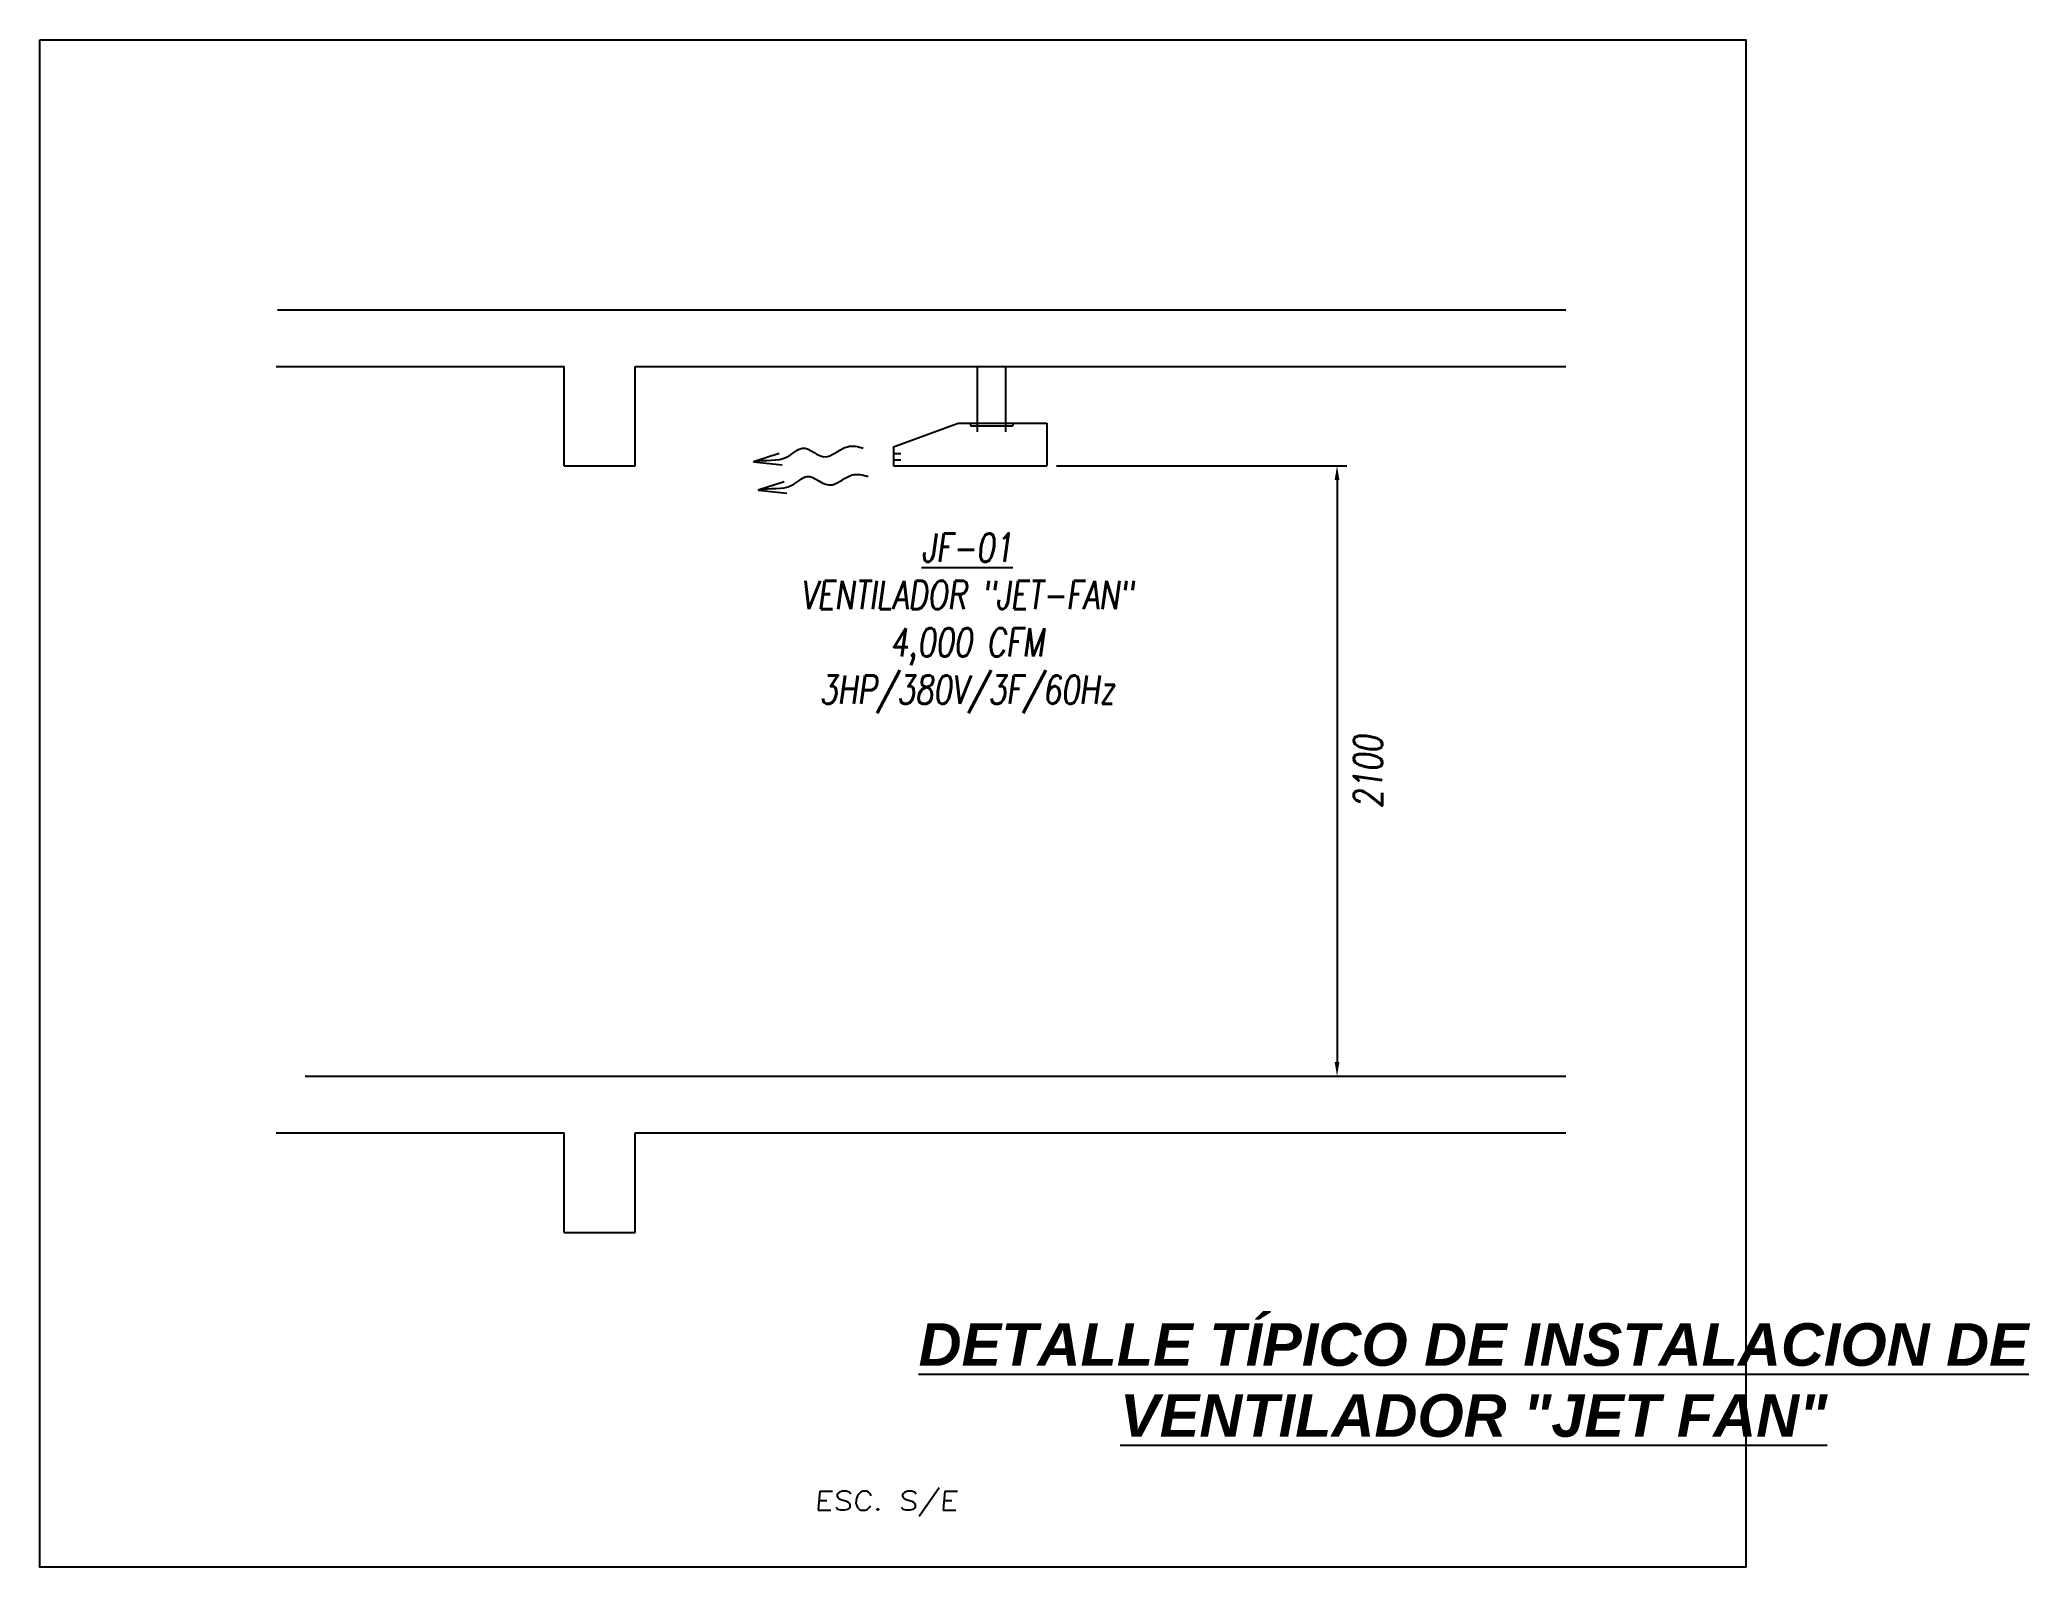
# Model space of a CAD drawing. Header units: millimetres. Extents: x 0 to 226526, y 0 to 8187996.
# Drawn here: x 226490.05 to 226500.57, y 8187958.62 to 8187966.69 of the extents above; entities that cross this region are included whole.
import ezdxf
from ezdxf import colors
from ezdxf.entities.mleader import LeaderData, LeaderLine
from ezdxf.math import Vec2, Vec3

# ---------------------------------------------------------------- set-up
doc = ezdxf.new("R2010")
doc.units = ezdxf.units.MM
doc.linetypes.add('HIDDEN2', pattern=[0.1875, 0.125, -0.0625])
for name, color, linetype in [('L-01_CASCO-CONT', 252, 'Continuous'), ('L-03_EQUIP-ACCES', 160, 'Continuous'), ('L-04_EQ-MED-CONT', 191, 'Continuous'), ('L-05_EQ-MED-SEGM', 191, 'HIDDEN2'), ('L-06_EQ-FIN-CONT', 141, 'Continuous'), ('TX-03_PRINC', 150, 'Continuous')]:
    doc.layers.add(name, color=color, linetype=linetype)
doc.styles.add('JNV ING', font='romans.shx', dxfattribs={"width": 0.75, "oblique": 8, "height": 0.15})
doc.styles.add('M9_NUM-LAM', font='', dxfattribs={"height": 0.35})
doc.styles.add('P-R', font='romans.shx', dxfattribs={"width": 1.2, "oblique": 5, "height": 0.2})
doc.styles.get('M9_NUM-LAM').set_extended_font_data('Zurich UBlkEx BT')

msp = doc.modelspace()

# ---------------------------------------------------------------- texts
at = {"layer": 'L-03_EQUIP-ACCES', "ltscale": 1.5, "style": 'P-R', "oblique": 5, "width": 1.2}
msp.add_text('ESC. S/E', height=0.10021, dxfattribs=at).set_placement((226494.1461, 8187958.9198))
at = {"layer": 'L-06_EQ-FIN-CONT', "color": 12, "insert": (226497.0712, 8187962.8216), "char_height": 0.15, "attachment_point": 5, "rotation": 90, "style": 'JNV ING'}
msp.add_mtext('\\A1;2100', dxfattribs=at)
at = {"layer": 'TX-03_PRINC', "ltscale": 1.5, "insert": (226494.653, 8187959.9082), "char_height": 0.225, "attachment_point": 1, "style": 'M9_NUM-LAM'}
msp.add_mtext('\\pxqc;{\\fArial|b1|i1|c0|p34;\\LDETALLE TÍPICO DE INSTALACION DE \\PVENTILADOR "JET FAN"}', dxfattribs=at)

# ---------------------------------------------------------------- blocks, each defined once
blk = doc.blocks.new('JF-02LAT')
at = {"layer": 'L-03_EQUIP-ACCES'}
for p, q in [((-0.54, -0.083), (-0.312, 0)), ((-0.312, 0), (0, 0)), ((-0.2682, 0), (-0.2682, -0.0094)), ((-0.1188, 0), (-0.1188, -0.0094)), ((-0.2682, -0.0094), (-0.1188, -0.0094)), ((0, 0), (0, -0.15)), ((-0.54, -0.083), (-0.54, -0.15)), ((-0.54, -0.15), (0, -0.15))]:
    blk.add_line(p, q, dxfattribs=at)
at = {"layer": 'L-05_EQ-MED-SEGM'}
for p, q in [((-0.54, -0.1064), (-0.5134, -0.1064)), ((-0.54, -0.1287), (-0.5134, -0.1287))]:
    blk.add_line(p, q, dxfattribs=at)
at = {"layer": 'L-06_EQ-FIN-CONT'}
for p, q in [((-0.9421, -0.1066), (-1.0332, -0.1356)), ((-1.0332, -0.1356), (-0.9321, -0.1469)), ((-0.925, -0.2061), (-1.0161, -0.2351)), ((-1.0161, -0.2351), (-0.915, -0.2464))]:
    blk.add_line(p, q, dxfattribs=at)
for points in [[(-1.0332, -0.1356), (-0.9905, -0.1256), (-0.9275, -0.1427), (-0.8485, -0.0591), (-0.7912, -0.15), (-0.7063, -0.0708), (-0.6647, -0.0824), (-0.6462, -0.0875)], [(-1.0161, -0.2351), (-0.9734, -0.2251), (-0.9104, -0.2422), (-0.8314, -0.1586), (-0.7741, -0.2495), (-0.6892, -0.1703), (-0.6476, -0.1819), (-0.6291, -0.1871)]]:
    blk.add_open_spline(points, degree=3, knots=[0, 0, 0, 0, 0.0524684, 0.0807049, 0.1300475, 0.160067, 0.1839926, 0.1839926, 0.1839926, 0.1839926], dxfattribs=at)

# ---------------------------------------------------------------- linework, layer by layer
at = {"layer": 'L-01_CASCO-CONT'}
for p, q in [((226491.3089, 8187965.2634), (226498.1179, 8187965.2634)), ((226491.3013, 8187964.9634), (226492.823, 8187964.9634)), ((226492.823, 8187964.4384), (226492.823, 8187964.9634)), ((226493.198, 8187964.9634), (226498.1179, 8187964.9634)), ((226493.198, 8187964.4384), (226493.198, 8187964.9634)), ((226492.823, 8187964.4384), (226493.198, 8187964.4384)), ((226491.4542, 8187961.2134), (226498.1179, 8187961.2134)), ((226491.3013, 8187960.9134), (226492.823, 8187960.9134)), ((226492.823, 8187960.3884), (226492.823, 8187960.9134)), ((226493.198, 8187960.9134), (226498.1179, 8187960.9134)), ((226493.198, 8187960.3884), (226493.198, 8187960.9134)), ((226492.823, 8187960.3884), (226493.198, 8187960.3884))]:
    msp.add_line(p, q, dxfattribs=at)
at = {"layer": 'L-04_EQ-MED-CONT'}
for p, q in [((226495.0078, 8187964.6178), (226495.0078, 8187964.9634)), ((226495.1586, 8187964.6178), (226495.1586, 8187964.9634))]:
    msp.add_line(p, q, dxfattribs=at)
msp.add_lwpolyline([(226490.0525, 8187966.6896), (226499.069, 8187966.6896), (226499.069, 8187958.6191), (226490.0525, 8187958.6191)], close=True, dxfattribs=at)
at = {"layer": 'L-06_EQ-FIN-CONT'}
for p, q in [((226495.4262, 8187964.4384), (226496.9606, 8187964.4384)), ((226496.9081, 8187964.3634), (226496.9081, 8187961.2884)), ((226496.9034, 8187961.2134), (226496.9606, 8187961.2134))]:
    msp.add_line(p, q, dxfattribs=at)
for points in [[(226496.8956, 8187964.3634), (226496.9206, 8187964.3634), (226496.9081, 8187964.4384)], [(226496.8956, 8187961.2884), (226496.9206, 8187961.2884), (226496.9081, 8187961.2134)]]:
    msp.add_solid(points, dxfattribs=at)

# ---------------------------------------------------------------- block references
at = {"layer": 'L-05_EQ-MED-SEGM', "xscale": 1.5, "yscale": 1.5, "zscale": 1.5}
msp.add_blockref('JF-02LAT', (226495.3737, 8187964.6634), dxfattribs=at)

msp.set_redraw_order([(e.dxf.handle, doc.entitydb.next_handle()) for e in msp.query("TEXT MTEXT ATTDEF DIMENSION ARC_DIMENSION")])  # texts and dimensions are drawn at this point

# ---------------------------------------------------------------- leaders
at = {"layer": 'L-06_EQ-FIN-CONT'}
ml = msp.add_multileader_mtext('Standard', dxfattribs=at)
ml.set_content('\\P{\\LJF-01\\P}VENTILADOR "JET-FAN"\\P4,000 CFM\\P3HP/380V/3F/60Hz', color=12, style='JNV ING')
ml.set_leader_properties(color=256, linetype='ByLayer', lineweight=-1)
ml.build(insert=Vec2(0, 0))
ml.multileader.update_dxf_attribs({"dogleg_length": 0.05, "arrow_head_size": 0.15})
ctx = ml.context
ctx.base_point, ctx.char_height, ctx.arrow_head_size, ctx.landing_gap_size, ctx.plane_origin = Vec3(226493.8743, 8187964.2313), 0.15, 0.15, 0.105, Vec3(226478.8167, 8187963.8515)
ctx.text_align_type = 1
notes = []
notes.append((ctx, [(0, (0, 0, 0), (0, 0), (1, 0), 1, [])]))
ctx.mtext.insert, ctx.mtext.alignment, ctx.mtext.flow_direction = Vec3(226494.9531, 8187964.3313), 2, 5
for ctx, leaders in notes:
    for number, flags, end, landing, length, lines in leaders:
        leader = LeaderData()
        leader.index, (leader.has_last_leader_line, leader.has_dogleg_vector, leader.attachment_direction) = number, flags
        leader.last_leader_point, leader.dogleg_vector, leader.dogleg_length = Vec3(end), Vec3(landing), length
        for number, points, colour, breaks in lines:
            line = LeaderLine()
            line.index, line.vertices, line.color, line.breaks = number, Vec3.list(points), colors.encode_raw_color(colour), breaks
            leader.lines.append(line)
        ctx.leaders.append(leader)

doc.saveas('drawing.dxf')
